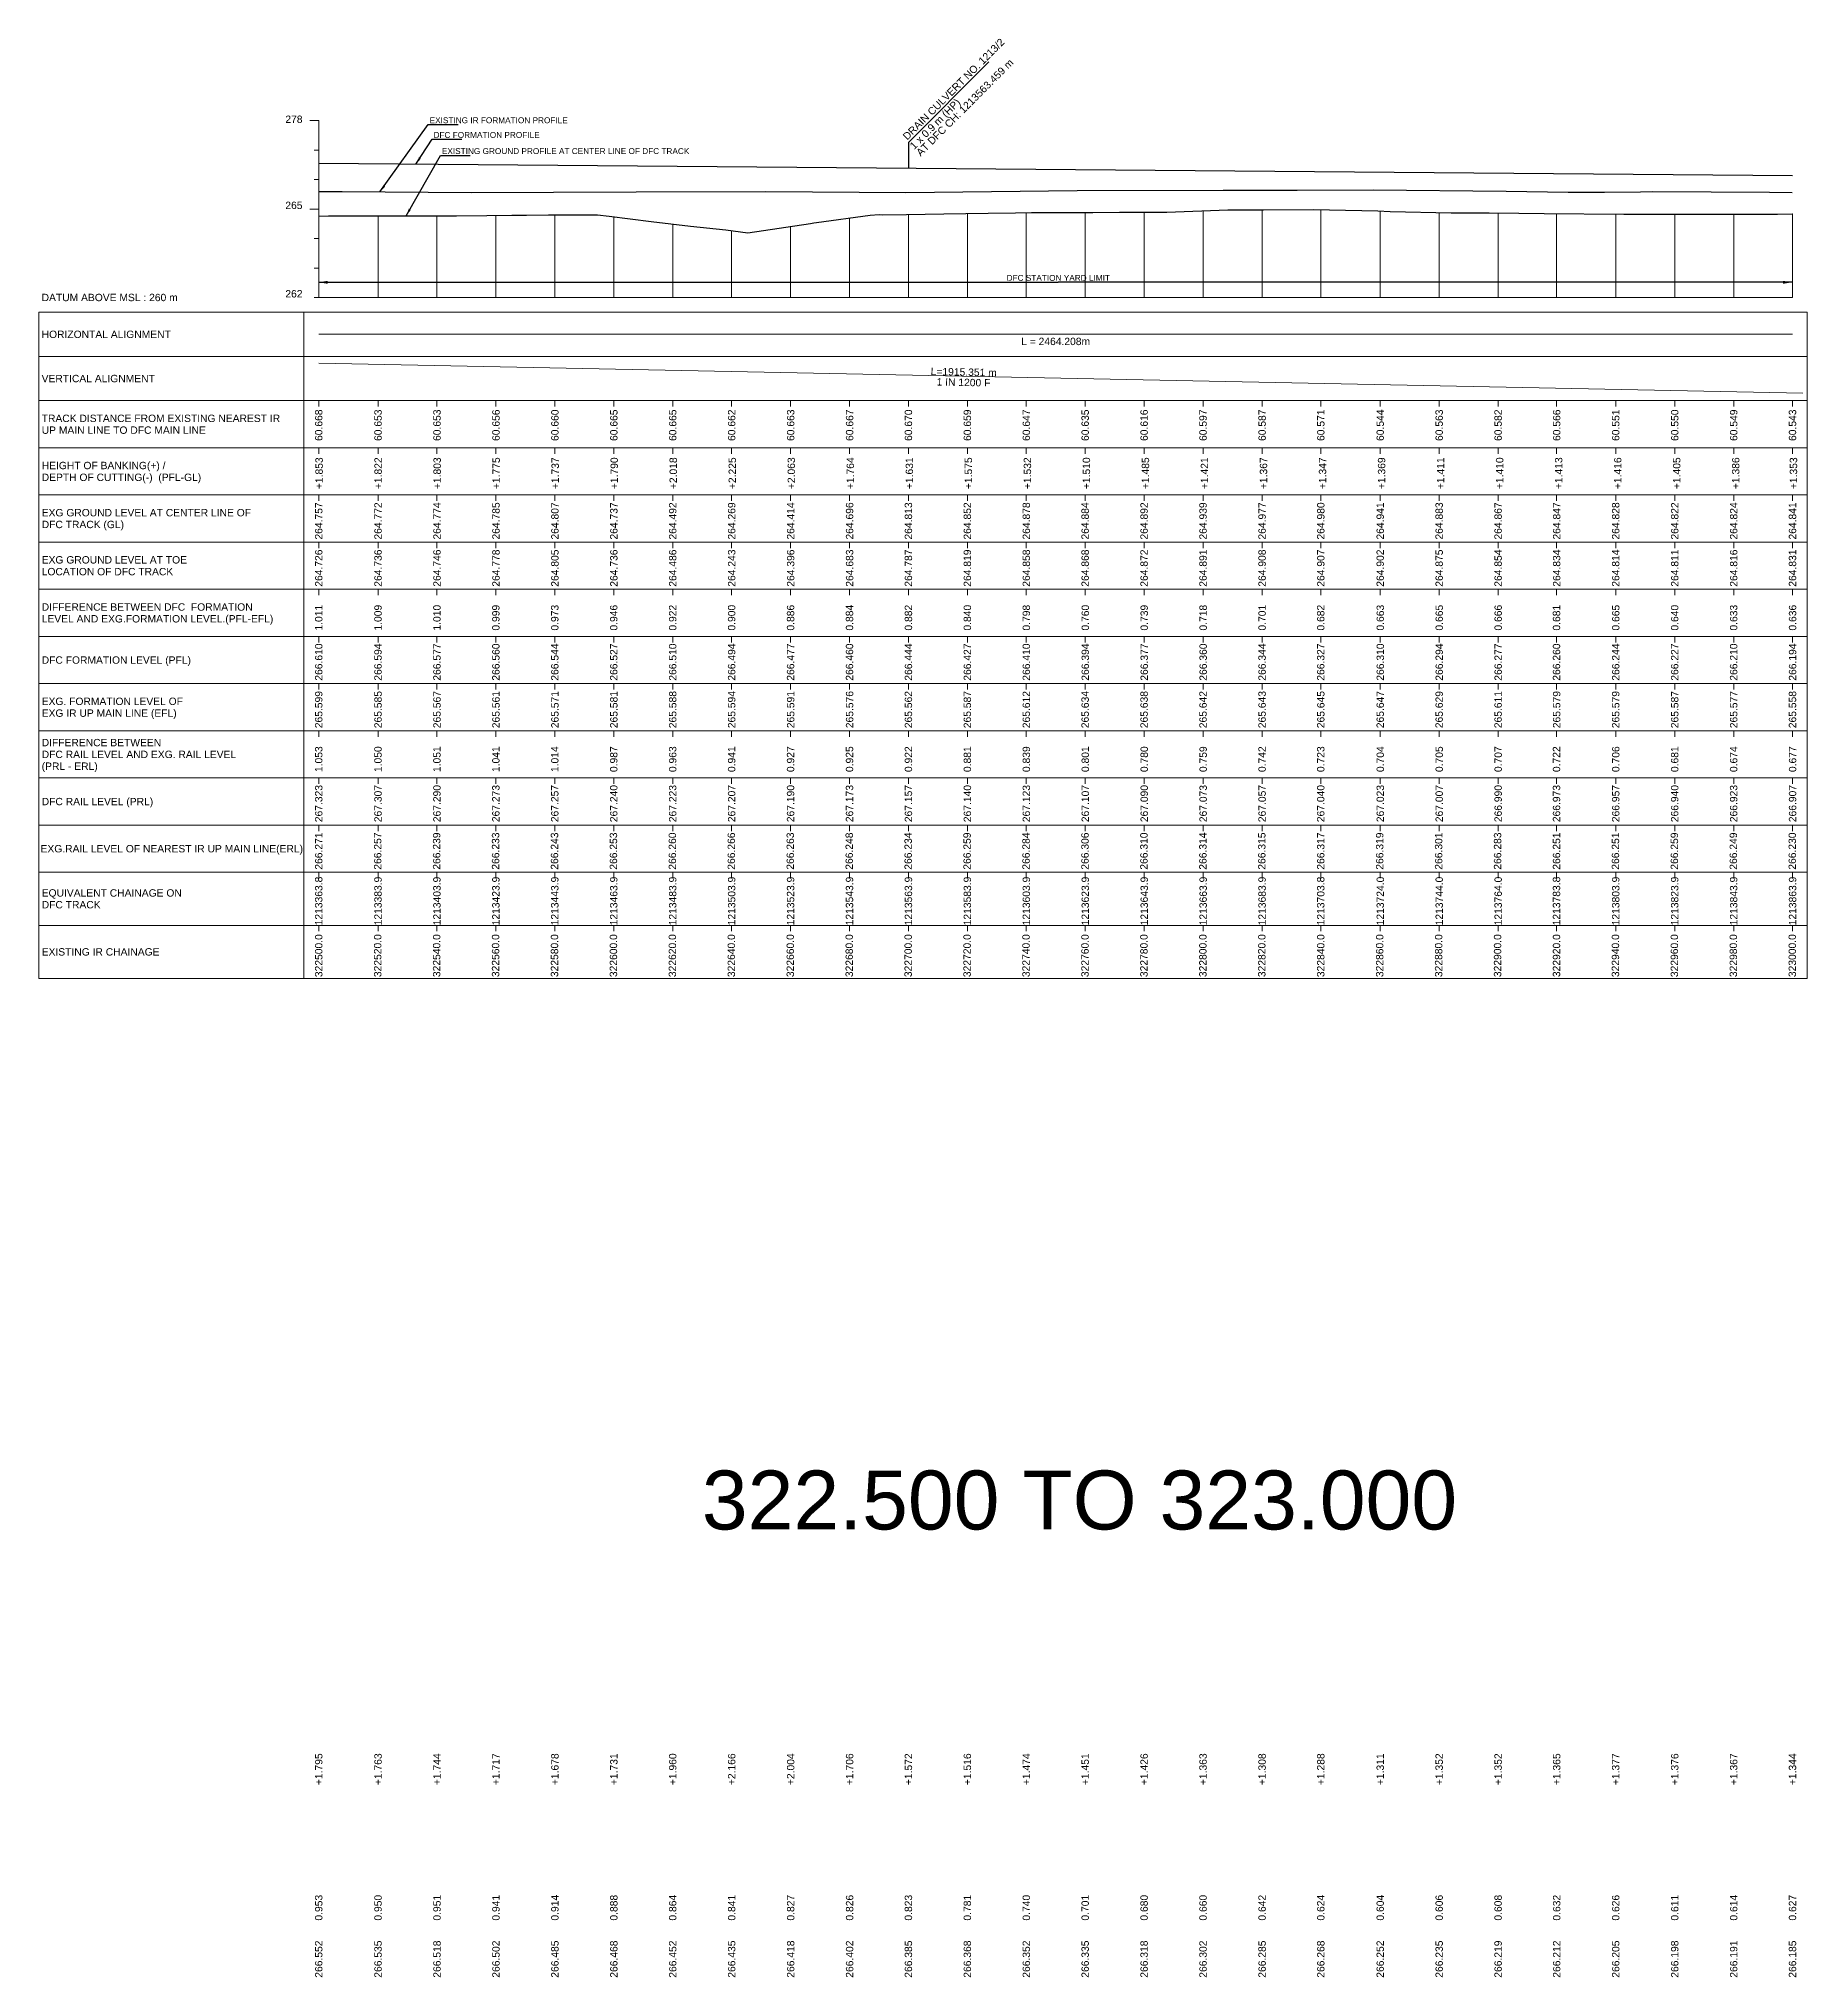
# Model space of a CAD drawing. Header units: metres. Extents: x 2905 to 23505, y -2719 to -1879.
# Drawn here: x 6905 to 7505, y -2570 to -1912 of the extents above; entities that cross this region are included whole.
import ezdxf
from ezdxf.enums import TextEntityAlignment as Align

# ---------------------------------------------------------------- set-up
doc = ezdxf.new("R2010")
doc.units = ezdxf.units.M
doc.header["$MEASUREMENT"] = 0
for name, color, linetype, lineweight in [('LS CUT FILL', 10, 'Continuous', 0), ('LS DATUM', 7, 'Continuous', 0), ('LS DATUM X', 7, 'Continuous', 0), ('LS DATUM Y', 7, 'Continuous', 0), ('LS DIFF. EXG.RL & PRO. RL', 10, 'Continuous', 0), ('LS DIFF. PFL & EFL', 10, 'Continuous', 0), ('LS EXG FL', 7, 'Continuous', 0), ('LS EXG GL', 7, 'Continuous', 0), ('LS EXG GL AT PRO TOE', 7, 'Continuous', 0), ('LS EXG IR CH', 7, 'Continuous', 0), ('LS EXG RL', 7, 'Continuous', 0), ('LS EXG. FL', 7, 'Continuous', 0), ('LS EXG. GL', 7, 'Continuous', 0), ('LS EXG. GL AT PRO. TOE', 7, 'Continuous', 0), ('LS EXG. IR CH', 7, 'Continuous', 0), ('LS EXG. RL', 7, 'Continuous', 0), ('LS FRAME', 7, 'Continuous', 0), ('LS HORIZONTAL ALIGNMENT', 10, 'Continuous', 0), ('LS PFL-EFL', 10, 'Continuous', 0), ('LS PRL-ERL', 10, 'Continuous', 0), ('LS PRO FL', 10, 'Continuous', 0), ('LS PRO. CUT & FILL', 10, 'Continuous', 0), ('LS PRO. DFCC CH', 10, 'Continuous', 0), ('LS PRO. FL', 10, 'Continuous', 0), ('LS PRO. RL', 10, 'Continuous', 0), ('LS PROFILE EXG FL', 7, 'Continuous', 25), ('LS PROFILE EXG GL', 7, 'Continuous', 30), ('LS PROFILE PRO FL', 1, 'Continuous', 30), ('LS TICKS', 7, 'Continuous', 0), ('LS TRACK CENTER', 10, 'Continuous', 0), ("LS TRACK CENTER's", 10, 'Continuous', 0), ('LS VERTICAL ALIGNMENT', 10, 'Continuous', 0), ('Profile Grid', 7, 'Continuous', 0)]:
    doc.layers.add(name, color=color, linetype=linetype, lineweight=lineweight)
for name, color, linetype in [('LS DRAIN CULVERT', 10, 'Continuous'), ('ref text', 3, 'Continuous'), ('STATION YARD LIMIT IN LS', 7, 'Continuous')]:
    doc.layers.add(name, color=color, linetype=linetype)
doc.styles.get("Standard").update_dxf_attribs({"font": 'arial.ttf'})
doc.styles.add('Style-Arial', font='arial.ttf')
doc.styles.add('StyleArial', font='arial.ttf')
doc.dimstyles.get("Standard").update_dxf_attribs({"dimtxt": 5, "dimasz": 0.18, "dimexe": 0.18, "dimexo": 0.0625, "dimgap": 0.09, "dimtad": 0, "dimtih": 1, "dimtoh": 1, "dimdec": 4, "dimzin": 0, "dimdsep": 46, "dimtxsty": 'Standard', "dimcen": 0.09, "dimadec": 0, "dimazin": 0, "dimtfac": 1, "dimtdec": 4, "dimtofl": 0, "dimtmove": 0, "dimatfit": 3, "dimfxl": 1, "dimtolj": 1, "dimtzin": 0, "dimarcsym": 0})

msp = doc.modelspace()

# ---------------------------------------------------------------- texts
at = {"layer": 'LS CUT FILL', "color": 1, "lineweight": 0, "style": 'Style-Arial'}
for s, p in [('+1.853', (7001.37, -2065.01)), ('+1.822', (7021.4, -2065.01)), ('+1.803', (7041.43, -2065.01)), ('+1.775', (7061.45, -2065.01)), ('+1.737', (7081.48, -2065.01)), ('+1.790', (7101.51, -2065.01)), ('+2.018', (7121.54, -2065.01)), ('+2.225', (7141.57, -2065.01)), ('+2.063', (7161.6, -2065.01)), ('+1.764', (7181.63, -2065.01)), ('+1.631', (7201.66, -2065.01)), ('+1.575', (7221.69, -2065.01)), ('+1.532', (7241.72, -2065.01)), ('+1.510', (7261.74, -2065.01)), ('+1.485', (7281.77, -2065.01)), ('+1.421', (7301.8, -2065.01)), ('+1.367', (7321.83, -2065.01)), ('+1.347', (7341.86, -2065.01)), ('+1.369', (7361.89, -2065.01)), ('+1.411', (7381.92, -2065.01)), ('+1.410', (7401.95, -2065.01)), ('+1.413', (7421.98, -2065.01)), ('+1.416', (7442.01, -2065.01)), ('+1.405', (7462.04, -2065.01)), ('+1.386', (7482.06, -2065.01)), ('+1.353', (7501.66, -2065.01))]:
    msp.add_text(s, height=2.5, rotation=90, dxfattribs=at).set_placement(p)
for s, p in [('+1.795', (7000, -2493.89)), ('+1.763', (7020.12, -2493.89)), ('+1.744', (7040.12, -2493.89)), ('+1.717', (7060.13, -2493.89)), ('+1.678', (7080.13, -2493.89)), ('+1.731', (7100.13, -2493.89)), ('+1.960', (7120.11, -2493.89)), ('+2.166', (7140.11, -2493.89)), ('+2.004', (7160.13, -2493.89)), ('+1.706', (7180.13, -2493.89)), ('+1.572', (7200.09, -2493.89)), ('+1.516', (7220.09, -2493.89)), ('+1.474', (7240.09, -2493.89)), ('+1.451', (7260.06, -2493.89)), ('+1.426', (7280.06, -2493.89)), ('+1.363', (7300.06, -2493.89)), ('+1.308', (7320.1, -2493.89)), ('+1.288', (7340.02, -2493.89)), ('+1.311', (7360.18, -2493.89)), ('+1.352', (7380.18, -2493.89)), ('+1.352', (7400.18, -2493.89)), ('+1.365', (7420.05, -2493.89)), ('+1.377', (7440.08, -2493.89)), ('+1.376', (7460.12, -2493.89)), ('+1.367', (7480.12, -2493.89)), ('+1.344', (7500.08, -2493.89))]:
    msp.add_text(s, height=2.5, rotation=90, dxfattribs=at).set_placement(p, align=Align.MIDDLE_RIGHT)
at = {"layer": 'LS DATUM', "color": 7, "style": 'StyleArial'}
msp.add_text('DATUM ABOVE MSL : 260 m', height=2.5, rotation=0.00003, dxfattribs=at).set_placement((6905.97, -2000), align=Align.MIDDLE_LEFT)
at = {"layer": 'LS DATUM Y', "color": 7, "lineweight": 0, "style": 'Style-Arial'}
for s, p in [('278', (6994.5, -1940.79)), ('265', (6994.5, -1970)), ('262', (6994.5, -2000))]:
    msp.add_text(s, height=2.5, dxfattribs=at).set_placement(p, align=Align.RIGHT)
at = {"layer": 'LS DIFF. EXG.RL & PRO. RL', "color": 10, "style": 'StyleArial'}
for s, p in [('DIFFERENCE BETWEEN ', (6906, -2151)), ('DFC RAIL LEVEL AND EXG. RAIL LEVEL ', (6906, -2155)), ('(PRL - ERL)', (6906, -2159))]:
    msp.add_text(s, height=2.5, rotation=0.00003, dxfattribs=at).set_placement(p, align=Align.MIDDLE_LEFT)
at = {"layer": 'LS DIFF. PFL & EFL', "color": 10, "style": 'StyleArial'}
for s, p in [('DIFFERENCE BETWEEN DFC  FORMATION ', (6906, -2105)), ('LEVEL AND EXG.FORMATION LEVEL.(PFL-EFL)', (6906, -2109))]:
    msp.add_text(s, height=2.5, rotation=0.00003, dxfattribs=at).set_placement(p, align=Align.MIDDLE_LEFT)
at = {"layer": 'LS DRAIN CULVERT'}
for s, p in [('DRAIN CULVERT NO. 1213/2', (7199.7, -1946.81)), ('AT DFC CH: 1213563.459 m', (7204.25, -1952.25)), ('1 x 0.9 m (HP)', (7202.05, -1949.96))]:
    msp.add_text(s, height=2.5, rotation=44.95988, dxfattribs=at).set_placement(p)
at = {"layer": 'LS EXG FL', "style": 'StyleArial'}
for s, p in [('EXG. FORMATION LEVEL OF', (6906, -2137)), ('EXG IR UP MAIN LINE (EFL)', (6906, -2141))]:
    msp.add_text(s, height=2.5, rotation=0.00003, dxfattribs=at).set_placement(p, align=Align.MIDDLE_LEFT)
at = {"layer": 'LS EXG GL', "lineweight": 0, "style": 'Style-Arial'}
for s, p in [('264.757', (7000, -2069.5)), ('264.772', (7020.12, -2069.5)), ('264.774', (7040.12, -2069.5)), ('264.785', (7060.13, -2069.5)), ('264.807', (7080.13, -2069.5)), ('264.737', (7100.13, -2069.5)), ('264.492', (7120.11, -2069.5)), ('264.269', (7140.11, -2069.5)), ('264.414', (7160.13, -2069.5)), ('264.696', (7180.13, -2069.5)), ('264.813', (7200.09, -2069.5)), ('264.852', (7220.09, -2069.5)), ('264.878', (7240.09, -2069.5)), ('264.884', (7260.06, -2069.5)), ('264.892', (7280.06, -2069.5)), ('264.939', (7300.06, -2069.5)), ('264.977', (7320.1, -2069.5)), ('264.980', (7340.02, -2069.5)), ('264.941', (7360.18, -2069.5)), ('264.883', (7380.18, -2069.5)), ('264.867', (7400.18, -2069.5)), ('264.847', (7420.05, -2069.5)), ('264.828', (7440.08, -2069.5)), ('264.822', (7460.12, -2069.5)), ('264.824', (7480.12, -2069.5)), ('264.841', (7500.08, -2069.5))]:
    msp.add_text(s, height=2.5, rotation=90, dxfattribs=at).set_placement(p, align=Align.MIDDLE_RIGHT)
at = {"layer": 'LS EXG GL AT PRO TOE', "color": 7, "style": 'StyleArial'}
for s, p in [('EXG GROUND LEVEL AT TOE', (6906, -2089)), ('LOCATION OF DFC TRACK', (6906, -2093))]:
    msp.add_text(s, height=2.5, rotation=0.00003, dxfattribs=at).set_placement(p, align=Align.MIDDLE_LEFT)
at = {"layer": 'LS EXG IR CH', "style": 'Style-Arial'}
for s, p in [('322500.0', (7000, -2216)), ('322520.0', (7020, -2216)), ('322540.0', (7040, -2216)), ('322560.0', (7060, -2216)), ('322580.0', (7080, -2216)), ('322600.0', (7100, -2216)), ('322620.0', (7120, -2216)), ('322640.0', (7140, -2216)), ('322660.0', (7160, -2216)), ('322680.0', (7180, -2216)), ('322700.0', (7200, -2216)), ('322720.0', (7220, -2216)), ('322740.0', (7240, -2216)), ('322760.0', (7260, -2216)), ('322780.0', (7280, -2216)), ('322800.0', (7300, -2216)), ('322820.0', (7320, -2216)), ('322840.0', (7340, -2216)), ('322860.0', (7360, -2216)), ('322880.0', (7380, -2216)), ('322900.0', (7400, -2216)), ('322920.0', (7420, -2216)), ('322940.0', (7440, -2216)), ('322960.0', (7460, -2216)), ('322980.0', (7480, -2216)), ('323000.0', (7500, -2216))]:
    msp.add_text(s, height=2.5, rotation=90, dxfattribs=at).set_placement(p, align=Align.MIDDLE_RIGHT)
at = {"layer": 'LS EXG RL', "style": 'Style-Arial'}
for s, p in [('266.271', (7000, -2181.5)), ('266.257', (7020, -2181.5)), ('266.239', (7040, -2181.5)), ('266.233', (7060, -2181.5)), ('266.243', (7080, -2181.5)), ('266.253', (7100, -2181.5)), ('266.260', (7120, -2181.5)), ('266.266', (7140, -2181.5)), ('266.263', (7160, -2181.5)), ('266.248', (7180, -2181.5)), ('266.234', (7200, -2181.5)), ('266.259', (7220, -2181.5)), ('266.284', (7240, -2181.5)), ('266.306', (7260, -2181.5)), ('266.310', (7280, -2181.5)), ('266.314', (7300, -2181.5)), ('266.315', (7320, -2181.5)), ('266.317', (7340, -2181.5)), ('266.319', (7360, -2181.5)), ('266.301', (7380, -2181.5)), ('266.283', (7400, -2181.5)), ('266.251', (7420, -2181.5)), ('266.251', (7440, -2181.5)), ('266.259', (7460, -2181.5)), ('266.249', (7480, -2181.5)), ('266.230', (7500, -2181.5))]:
    msp.add_text(s, height=2.5, rotation=90, dxfattribs=at).set_placement(p, align=Align.MIDDLE_RIGHT)
at = {"layer": 'LS EXG. FL'}
for s, p in [('265.599', (7000, -2133.5)), ('265.585', (7020.12, -2133.5)), ('265.567', (7040.12, -2133.5)), ('265.561', (7060.13, -2133.5)), ('265.571', (7080.13, -2133.5)), ('265.581', (7100.13, -2133.5)), ('265.588', (7120.11, -2133.5)), ('265.594', (7140.11, -2133.5)), ('265.591', (7160.13, -2133.5)), ('265.576', (7180.13, -2133.5)), ('265.562', (7200.09, -2133.5)), ('265.587', (7220.09, -2133.5)), ('265.612', (7240.09, -2133.5)), ('265.634', (7260.06, -2133.5)), ('265.638', (7280.06, -2133.5)), ('265.642', (7300.06, -2133.5)), ('265.643', (7320.1, -2133.5)), ('265.645', (7340.02, -2133.5)), ('265.647', (7360.18, -2133.5)), ('265.629', (7380.18, -2133.5)), ('265.611', (7400.18, -2133.5)), ('265.579', (7420.05, -2133.5)), ('265.579', (7440.08, -2133.5)), ('265.587', (7460.12, -2133.5)), ('265.577', (7480.12, -2133.5)), ('265.558', (7500.08, -2133.5))]:
    msp.add_text(s, height=2.5, rotation=90, dxfattribs=at).set_placement(p, align=Align.MIDDLE_RIGHT)
at = {"layer": 'LS EXG. GL', "color": 7, "style": 'StyleArial'}
for s, p in [('EXG GROUND LEVEL AT CENTER LINE OF ', (6906, -2073)), ('DFC TRACK (GL)', (6906, -2077))]:
    msp.add_text(s, height=2.5, rotation=0.00003, dxfattribs=at).set_placement(p, align=Align.MIDDLE_LEFT)
at = {"layer": 'LS EXG. GL AT PRO. TOE'}
for s, p in [('264.726', (7000, -2085.5)), ('264.736', (7020.12, -2085.5)), ('264.746', (7040.12, -2085.5)), ('264.778', (7060.13, -2085.5)), ('264.805', (7080.13, -2085.5)), ('264.736', (7100.13, -2085.5)), ('264.486', (7120.11, -2085.5)), ('264.243', (7140.11, -2085.5)), ('264.396', (7160.13, -2085.5)), ('264.683', (7180.13, -2085.5)), ('264.787', (7200.09, -2085.5)), ('264.819', (7220.09, -2085.5)), ('264.858', (7240.09, -2085.5)), ('264.868', (7260.06, -2085.5)), ('264.872', (7280.06, -2085.5)), ('264.891', (7300.06, -2085.5)), ('264.908', (7320.1, -2085.5)), ('264.907', (7340.02, -2085.5)), ('264.902', (7360.18, -2085.5)), ('264.875', (7380.18, -2085.5)), ('264.854', (7400.18, -2085.5)), ('264.834', (7420.05, -2085.5)), ('264.814', (7440.08, -2085.5)), ('264.811', (7460.12, -2085.5)), ('264.816', (7480.12, -2085.5)), ('264.831', (7500.08, -2085.5))]:
    msp.add_text(s, height=2.5, rotation=90, dxfattribs=at).set_placement(p, align=Align.MIDDLE_RIGHT)
at = {"layer": 'LS EXG. IR CH', "style": 'StyleArial'}
msp.add_text('EXISTING IR CHAINAGE', height=2.5, rotation=0.00003, dxfattribs=at).set_placement((6906, -2222), align=Align.MIDDLE_LEFT)
at = {"layer": 'LS EXG. RL', "style": 'StyleArial'}
msp.add_text('EXG.RAIL LEVEL OF NEAREST IR UP MAIN LINE(ERL)', height=2.5, rotation=0.00003, dxfattribs=at).set_placement((6905.61, -2187), align=Align.MIDDLE_LEFT)
at = {"layer": 'LS HORIZONTAL ALIGNMENT', "style": 'StyleArial'}
msp.add_text('HORIZONTAL ALIGNMENT', height=2.5, rotation=0.00003, dxfattribs=at).set_placement((6905.97, -2012.5), align=Align.MIDDLE_LEFT)
at = {"layer": 'LS HORIZONTAL ALIGNMENT', "lineweight": 0, "insert": (7250.04, -2014.92), "char_height": 2.5, "attachment_point": 5, "line_spacing_factor": 0.6, "style": 'Style-Arial'}
msp.add_mtext('L = 2464.208m', dxfattribs=at)
at = {"layer": 'LS PFL-EFL'}
for s, p in [('1.011', (7001.25, -2113)), ('1.009', (7021.35, -2113)), ('1.010', (7041.35, -2113)), ('0.999', (7061.35, -2113)), ('0.973', (7081.35, -2113)), ('0.946', (7101.35, -2113)), ('0.922', (7121.35, -2113)), ('0.900', (7141.35, -2113)), ('0.886', (7161.35, -2113)), ('0.884', (7181.35, -2113)), ('0.882', (7201.35, -2113)), ('0.840', (7221.35, -2113)), ('0.798', (7241.35, -2113)), ('0.760', (7261.35, -2113)), ('0.739', (7281.35, -2113)), ('0.718', (7301.35, -2113)), ('0.701', (7321.35, -2113)), ('0.682', (7341.25, -2113)), ('0.663', (7361.45, -2113)), ('0.665', (7381.45, -2113)), ('0.666', (7401.45, -2113)), ('0.681', (7421.25, -2113)), ('0.665', (7441.35, -2113)), ('0.640', (7461.35, -2113)), ('0.633', (7481.35, -2113)), ('0.636', (7501.35, -2113))]:
    msp.add_text(s, height=2.5, rotation=90, dxfattribs=at).set_placement(p)
for s, p in [('0.953', (7000, -2541.89)), ('0.950', (7020.12, -2541.89)), ('0.951', (7040.12, -2541.89)), ('0.941', (7060.13, -2541.89)), ('0.914', (7080.13, -2541.89)), ('0.888', (7100.13, -2541.89)), ('0.864', (7120.11, -2541.89)), ('0.841', (7140.11, -2541.89)), ('0.827', (7160.13, -2541.89)), ('0.826', (7180.13, -2541.89)), ('0.823', (7200.09, -2541.89)), ('0.781', (7220.09, -2541.89)), ('0.740', (7240.09, -2541.89)), ('0.701', (7260.06, -2541.89)), ('0.680', (7280.06, -2541.89)), ('0.660', (7300.06, -2541.89)), ('0.642', (7320.1, -2541.89)), ('0.624', (7340.02, -2541.89)), ('0.604', (7360.18, -2541.89)), ('0.606', (7380.18, -2541.89)), ('0.608', (7400.18, -2541.89)), ('0.632', (7420.05, -2541.89)), ('0.626', (7440.08, -2541.89)), ('0.611', (7460.12, -2541.89)), ('0.614', (7480.12, -2541.89)), ('0.627', (7500.08, -2541.89))]:
    msp.add_text(s, height=2.5, rotation=90, dxfattribs=at).set_placement(p, align=Align.MIDDLE_RIGHT)
at = {"layer": 'LS PRL-ERL'}
for s, p in [('1.053', (7001.25, -2161)), ('1.050', (7021.35, -2161)), ('1.051', (7041.35, -2161)), ('1.041', (7061.35, -2161)), ('1.014', (7081.35, -2161)), ('0.987', (7101.35, -2161)), ('0.963', (7121.35, -2161)), ('0.941', (7141.35, -2161)), ('0.927', (7161.35, -2161)), ('0.925', (7181.35, -2161)), ('0.922', (7201.35, -2161)), ('0.881', (7221.35, -2161)), ('0.839', (7241.35, -2161)), ('0.801', (7261.35, -2161)), ('0.780', (7281.35, -2161)), ('0.759', (7301.35, -2161)), ('0.742', (7321.35, -2161)), ('0.723', (7341.25, -2161)), ('0.704', (7361.45, -2161)), ('0.705', (7381.45, -2161)), ('0.707', (7401.45, -2161)), ('0.722', (7421.25, -2161)), ('0.706', (7441.35, -2161)), ('0.681', (7461.35, -2161)), ('0.674', (7481.35, -2161)), ('0.677', (7501.35, -2161))]:
    msp.add_text(s, height=2.5, rotation=90, dxfattribs=at).set_placement(p)
at = {"layer": 'LS PRO FL'}
for s, p in [('266.594', (7021.35, -2130)), ('266.544', (7081.35, -2130)), ('266.494', (7141.35, -2130)), ('266.444', (7201.35, -2130)), ('266.394', (7261.35, -2130)), ('266.344', (7321.35, -2130)), ('266.294', (7381.45, -2130)), ('266.244', (7441.35, -2130)), ('266.194', (7501.35, -2130)), ('266.610', (7001.25, -2130)), ('266.577', (7041.35, -2130)), ('266.560', (7061.35, -2130)), ('266.527', (7101.35, -2130)), ('266.510', (7121.35, -2130)), ('266.477', (7161.35, -2130)), ('266.460', (7181.35, -2130)), ('266.427', (7221.35, -2130)), ('266.410', (7241.35, -2130)), ('266.377', (7281.35, -2130)), ('266.360', (7301.35, -2130)), ('266.327', (7341.25, -2130)), ('266.310', (7361.45, -2130)), ('266.277', (7401.45, -2130)), ('266.260', (7421.25, -2130)), ('266.227', (7461.35, -2130)), ('266.210', (7481.35, -2130))]:
    msp.add_text(s, height=2.5, rotation=90, dxfattribs=at).set_placement(p)
at = {"layer": 'LS PRO FL', "color": 1, "lineweight": 0, "style": 'Style-Arial'}
for s, p in [('266.552', (7000, -2557.39)), ('266.535', (7020.12, -2557.39)), ('266.518', (7040.12, -2557.39)), ('266.502', (7060.13, -2557.39)), ('266.485', (7080.13, -2557.39)), ('266.468', (7100.13, -2557.39)), ('266.452', (7120.11, -2557.39)), ('266.435', (7140.11, -2557.39)), ('266.418', (7160.13, -2557.39)), ('266.402', (7180.13, -2557.39)), ('266.385', (7200.09, -2557.39)), ('266.368', (7220.09, -2557.39)), ('266.352', (7240.09, -2557.39)), ('266.335', (7260.06, -2557.39)), ('266.318', (7280.06, -2557.39)), ('266.302', (7300.06, -2557.39)), ('266.285', (7320.1, -2557.39)), ('266.268', (7340.02, -2557.39)), ('266.252', (7360.18, -2557.39)), ('266.235', (7380.18, -2557.39)), ('266.219', (7400.18, -2557.39)), ('266.212', (7420.05, -2557.39)), ('266.205', (7440.08, -2557.39)), ('266.198', (7460.12, -2557.39)), ('266.191', (7480.12, -2557.39)), ('266.185', (7500.08, -2557.39))]:
    msp.add_text(s, height=2.5, rotation=90, dxfattribs=at).set_placement(p, align=Align.MIDDLE_RIGHT)
at = {"layer": 'LS PRO. CUT & FILL', "color": 10, "style": 'StyleArial'}
for s, p in [('HEIGHT OF BANKING(+) /', (6906, -2057)), ('DEPTH OF CUTTING(-)  (PFL-GL)', (6906, -2061))]:
    msp.add_text(s, height=2.5, rotation=0.00003, dxfattribs=at).set_placement(p, align=Align.MIDDLE_LEFT)
at = {"layer": 'LS PRO. DFCC CH', "color": 10, "style": 'Style-Arial'}
for s, p in [('EQUIVALENT CHAINAGE ON ', (6906, -2202)), ('DFC TRACK', (6906, -2206))]:
    msp.add_text(s, height=2.5, rotation=0.00003, dxfattribs=at).set_placement(p, align=Align.MIDDLE_LEFT)
at = {"layer": 'LS PRO. DFCC CH'}
for s, p in [('1213363.8', (7001.25, -2213)), ('1213383.9', (7021.35, -2213)), ('1213403.9', (7041.35, -2213)), ('1213423.9', (7061.35, -2213)), ('1213443.9', (7081.35, -2213)), ('1213463.9', (7101.35, -2213)), ('1213483.9', (7121.35, -2213)), ('1213503.9', (7141.35, -2213)), ('1213523.9', (7161.35, -2213)), ('1213543.9', (7181.35, -2213)), ('1213563.9', (7201.35, -2213)), ('1213583.9', (7221.35, -2213)), ('1213603.9', (7241.35, -2213)), ('1213623.9', (7261.35, -2213)), ('1213643.9', (7281.35, -2213)), ('1213663.9', (7301.35, -2213)), ('1213683.9', (7321.35, -2213)), ('1213703.8', (7341.25, -2213)), ('1213724.0', (7361.45, -2213)), ('1213744.0', (7381.45, -2213)), ('1213764.0', (7401.45, -2213)), ('1213783.8', (7421.25, -2213)), ('1213803.9', (7441.35, -2213)), ('1213823.9', (7461.35, -2213)), ('1213843.9', (7481.35, -2213)), ('1213863.9', (7501.35, -2213))]:
    msp.add_text(s, height=2.5, rotation=90, dxfattribs=at).set_placement(p)
at = {"layer": 'LS PRO. FL', "color": 10, "style": 'StyleArial'}
msp.add_text('DFC FORMATION LEVEL (PFL) ', height=2.5, rotation=0.00003, dxfattribs=at).set_placement((6906, -2123), align=Align.MIDDLE_LEFT)
at = {"layer": 'LS PRO. RL', "color": 10, "style": 'StyleArial'}
msp.add_text('DFC RAIL LEVEL (PRL)', height=2.5, rotation=0.00003, dxfattribs=at).set_placement((6906, -2171), align=Align.MIDDLE_LEFT)
at = {"layer": 'LS PRO. RL'}
for s, p in [('267.323', (7001.25, -2178)), ('267.307', (7021.35, -2178)), ('267.290', (7041.35, -2178)), ('267.273', (7061.35, -2178)), ('267.257', (7081.35, -2178)), ('267.240', (7101.35, -2178)), ('267.223', (7121.35, -2178)), ('267.207', (7141.35, -2178)), ('267.190', (7161.35, -2178)), ('267.173', (7181.35, -2178)), ('267.157', (7201.35, -2178)), ('267.140', (7221.35, -2178)), ('267.123', (7241.35, -2178)), ('267.107', (7261.35, -2178)), ('267.090', (7281.35, -2178)), ('267.073', (7301.35, -2178)), ('267.057', (7321.35, -2178)), ('267.040', (7341.25, -2178)), ('267.023', (7361.45, -2178)), ('267.007', (7381.45, -2178)), ('266.990', (7401.45, -2178)), ('266.973', (7421.25, -2178)), ('266.957', (7441.35, -2178)), ('266.940', (7461.35, -2178)), ('266.923', (7481.35, -2178)), ('266.907', (7501.35, -2178))]:
    msp.add_text(s, height=2.5, rotation=90, dxfattribs=at).set_placement(p)
at = {"layer": 'LS PROFILE EXG FL', "color": 7, "linetype": 'Continuous', "lineweight": 0, "style": 'Style-Arial'}
msp.add_text('EXISTING IR FORMATION PROFILE', height=2, dxfattribs=at).set_placement((7037.63, -1940.88))
at = {"layer": 'LS PROFILE EXG GL', "color": 7, "lineweight": 0, "style": 'Style-Arial'}
msp.add_text('EXISTING GROUND PROFILE AT CENTER LINE OF DFC TRACK', height=2, dxfattribs=at).set_placement((7041.78, -1951.34, 0))
at = {"layer": 'LS PROFILE PRO FL', "style": 'Style-Arial'}
msp.add_text(' DFC FORMATION PROFILE', height=2, dxfattribs=at).set_placement((7038.18, -1945.86, 0))
at = {"layer": 'LS TRACK CENTER'}
for s, p in [('60.668', (7000, -2038)), ('60.653', (7020.12, -2038)), ('60.653', (7040.12, -2038)), ('60.656', (7060.13, -2038)), ('60.660', (7080.13, -2038)), ('60.665', (7100.13, -2038)), ('60.665', (7120.11, -2038)), ('60.662', (7140.11, -2038)), ('60.663', (7160.13, -2038)), ('60.667', (7180.13, -2038)), ('60.670', (7200.09, -2038)), ('60.659', (7220.09, -2038)), ('60.647', (7240.09, -2038)), ('60.635', (7260.06, -2038)), ('60.616', (7280.06, -2038)), ('60.597', (7300.06, -2038)), ('60.587', (7320.1, -2038)), ('60.571', (7340.02, -2038)), ('60.544', (7360.18, -2038)), ('60.563', (7380.18, -2038)), ('60.582', (7400.18, -2038)), ('60.566', (7420.05, -2038)), ('60.551', (7440.08, -2038)), ('60.550', (7460.12, -2038)), ('60.549', (7480.12, -2038)), ('60.543', (7500.08, -2038))]:
    msp.add_text(s, height=2.5, rotation=90, dxfattribs=at).set_placement(p, align=Align.MIDDLE_RIGHT)
at = {"layer": "LS TRACK CENTER's", "color": 10, "style": 'StyleArial'}
for s, p in [('TRACK DISTANCE FROM EXISTING NEAREST IR ', (6906, -2041)), ('UP MAIN LINE TO DFC MAIN LINE', (6906, -2045))]:
    msp.add_text(s, height=2.5, rotation=0.00003, dxfattribs=at).set_placement(p, align=Align.MIDDLE_LEFT)
at = {"layer": 'LS VERTICAL ALIGNMENT', "style": 'StyleArial'}
msp.add_text('VERTICAL ALIGNMENT', height=2.5, rotation=0.00003, dxfattribs=at).set_placement((6905.97, -2027.5), align=Align.MIDDLE_LEFT)
at = {"layer": 'LS VERTICAL ALIGNMENT', "lineweight": 0, "insert": (7218.82, -2027.06), "char_height": 2.5, "attachment_point": 5, "rotation": 358.79966, "line_spacing_factor": 0.84, "style": 'Style-Arial'}
msp.add_mtext('L=1915.351 m\\P1 IN 1200 F', dxfattribs=at)
at = {"layer": 'ref text', "color": 3, "insert": (7130, -2418.23), "char_height": 20, "width": 256.3165, "attachment_point": 7, "bg_fill": 3, "box_fill_scale": 1.5, "bg_fill_color": 256, "bg_fill_transparency": 0}
msp.add_mtext('322.500 TO 323.000', dxfattribs=at)
at = {"layer": 'STATION YARD LIMIT IN LS', "color": 10, "lineweight": 15, "insert": (7250.95, -1993.36), "char_height": 2, "attachment_point": 5, "rotation": 0.00003, "line_spacing_factor": 0.84, "style": 'Style-Arial'}
msp.add_mtext('DFC STATION YARD LIMIT', dxfattribs=at)

# ---------------------------------------------------------------- linework, layer by layer
at = {"layer": 'LS DATUM X', "color": 7, "linetype": 'Continuous', "lineweight": 0}
msp.add_line((7000, -2000), (7500.08, -2000), dxfattribs=at)
at = {"layer": 'LS DATUM Y', "color": 7, "linetype": 'Continuous', "lineweight": 0}
for p, q in [((6997, -1940), (7000, -1940)), ((7000, -2000), (7000, -1940)), ((6998.5, -1950), (7000, -1950)), ((6998.5, -1960), (7000, -1960)), ((6997, -1970), (7000, -1970)), ((6998.5, -1980), (7000, -1980)), ((6998.5, -1990), (7000, -1990)), ((6998.5, -2000), (7000, -2000))]:
    msp.add_line(p, q, dxfattribs=at)
at = {"layer": 'LS DRAIN CULVERT'}
msp.add_lwpolyline([(7227.41, -1920.09), (7200.09, -1947.42), (7200.09, -1956.15)], dxfattribs=at)
at = {"layer": 'LS FRAME'}
for points in [[(6995, -2231), (6905, -2231), (6905, -2005)], [(6905, -2005), (6995, -2005)], [(6995, -2020), (6905, -2020)], [(6995, -2035), (6905, -2035)], [(6995, -2051), (6905, -2051)], [(6905, -2051), (6995, -2051)], [(6995, -2067), (6905, -2067)], [(6905, -2067), (6995, -2067)], [(6995, -2083), (6905, -2083)], [(6905, -2083), (6995, -2083)], [(6995, -2099), (6905, -2099)], [(6995, -2115), (6905, -2115)], [(6905, -2115), (6995, -2115)], [(6995, -2131), (6905, -2131)], [(6905, -2131), (6995, -2131)], [(6995, -2147), (6905, -2147)], [(6905, -2147), (6995, -2147)], [(6995, -2163), (6905, -2163)], [(6905, -2163), (6995, -2163)], [(6995, -2179), (6905, -2179)], [(6995, -2195), (6905, -2195)], [(6995, -2213), (6905, -2213)]]:
    msp.add_lwpolyline(points, dxfattribs=at)
at = {"layer": 'LS FRAME', "color": 7, "linetype": 'Continuous', "lineweight": 0, "flags": 128}
for points in [[(6995, -2020), (7505.08, -2020), (7505.08, -2005), (6995, -2005), (6995, -2020)], [(6995, -2035), (7505.08, -2035), (7505.08, -2020), (6995, -2020), (6995, -2035)], [(6995, -2051), (7505.08, -2051), (7505.08, -2035), (6995, -2035), (6995, -2051)], [(6995, -2067), (7505.08, -2067), (7505.08, -2051), (6995, -2051), (6995, -2067)], [(6995, -2083), (7505.08, -2083), (7505.08, -2067), (6995, -2067), (6995, -2083)], [(6995, -2099), (7505.08, -2099), (7505.08, -2083), (6995, -2083), (6995, -2099)], [(6995, -2115), (7505.08, -2115), (7505.08, -2099), (6995, -2099), (6995, -2115)], [(6995, -2131), (7505.08, -2131), (7505.08, -2115), (6995, -2115), (6995, -2131)], [(6995, -2147), (7505.08, -2147), (7505.08, -2131), (6995, -2131), (6995, -2147)], [(6995, -2163), (7505.08, -2163), (7505.08, -2147), (6995, -2147), (6995, -2163)], [(6995, -2179), (7505.08, -2179), (7505.08, -2163), (6995, -2163), (6995, -2179)], [(6995, -2195), (7505.08, -2195), (7505.08, -2179), (6995, -2179), (6995, -2195)], [(6995, -2213), (7505.08, -2213), (7505.08, -2195), (6995, -2195), (6995, -2213)], [(6995, -2231), (7505.08, -2231), (7505.08, -2213), (6995, -2213), (6995, -2231)]]:
    msp.add_lwpolyline(points, close=True, dxfattribs=at)
at = {"layer": 'LS FRAME', "color": 7, "linetype": 'Continuous', "lineweight": 0}
msp.add_3dface([(6995, -2099), (6915, -2099), (6915, -2099)], dxfattribs=at)
at = {"layer": 'LS HORIZONTAL ALIGNMENT', "lineweight": 0, "flags": 128}
msp.add_lwpolyline([(7000, -2012.5), (7500.08, -2012.5)], dxfattribs=at)
at = {"layer": 'LS PROFILE EXG FL'}
msp.add_lwpolyline([(7000, -1964.01), (7007.94, -1964.05), (7051.73, -1964.44), (7079.7, -1964.3), (7107.68, -1964.16), (7151.71, -1964.03), (7199.16, -1964.39), (7257.4, -1963.67), (7306.9, -1963.57), (7332.02, -1963.58), (7357.81, -1963.51), (7402.97, -1963.91), (7423.99, -1964.28), (7436.24, -1964.23), (7448.49, -1964.18), (7452.67, -1964.1), (7472.48, -1964.19), (7492.28, -1964.3), (7500, -1964.42)], dxfattribs=at)
at = {"layer": 'LS PROFILE EXG GL', "flags": 128}
msp.add_lwpolyline([(7000, -1972.43), (7003.32, -1972.31), (7014.07, -1972.29), (7023.64, -1972.27), (7042.89, -1972.25), (7046.79, -1972.27), (7057.06, -1972.17), (7065.54, -1972.11), (7070.52, -1972.05), (7077.97, -1971.93), (7094.61, -1971.92), (7098.5, -1972.43), (7112.83, -1974.17), (7126.14, -1975.84), (7138.15, -1977.05), (7145.57, -1978.02), (7166.86, -1974.86), (7168.02, -1974.69), (7168.94, -1974.56), (7187.12, -1972.09), (7190.21, -1971.9), (7191.24, -1971.98), (7199.42, -1971.88), (7212.15, -1971.6), (7219.58, -1971.49), (7227.16, -1971.38), (7236.4, -1971.32), (7241.83, -1971.17), (7248.18, -1971.15), (7262.62, -1971.16), (7271.75, -1971.11), (7287.83, -1971.06), (7308.42, -1970.3), (7312.42, -1970.25), (7320.63, -1970.23), (7337.46, -1970.15), (7342.95, -1970.26), (7359.4, -1970.55), (7363.57, -1970.78), (7384.21, -1971.26), (7385.47, -1971.23), (7397.15, -1971.3), (7407.17, -1971.4), (7415.78, -1971.48), (7442.89, -1971.75), (7468.12, -1971.79), (7468.59, -1971.79), (7469.06, -1971.79), (7469.8, -1971.79), (7495.03, -1971.71), (7499.95, -1971.59), (7500.08, -1971.59)], dxfattribs=at)
at = {"layer": 'LS PROFILE PRO FL', "flags": 128}
msp.add_lwpolyline([(7000, -1954.48), (7500.07, -1958.65)], dxfattribs=at)
at = {"layer": 'LS TICKS', "color": 7, "linetype": 'Continuous', "lineweight": 0, "flags": 128}
for points in [[(7000, -2037), (7000, -2035)], [(7020.12, -2037), (7020.12, -2035)], [(7040.12, -2037), (7040.12, -2035)], [(7060.13, -2037), (7060.13, -2035)], [(7080.13, -2037), (7080.13, -2035)], [(7100.13, -2037), (7100.13, -2035)], [(7120.11, -2037), (7120.11, -2035)], [(7140.11, -2037), (7140.11, -2035)], [(7160.13, -2037), (7160.13, -2035)], [(7180.13, -2037), (7180.13, -2035)], [(7200.09, -2037), (7200.09, -2035)], [(7220.09, -2037), (7220.09, -2035)], [(7240.09, -2037), (7240.09, -2035)], [(7260.06, -2037), (7260.06, -2035)], [(7280.06, -2037), (7280.06, -2035)], [(7300.06, -2037), (7300.06, -2035)], [(7320.1, -2037), (7320.1, -2035)], [(7340.02, -2037), (7340.02, -2035)], [(7360.18, -2037), (7360.18, -2035)], [(7380.18, -2037), (7380.18, -2035)], [(7400.18, -2037), (7400.18, -2035)], [(7420.05, -2037), (7420.05, -2035)], [(7440.08, -2037), (7440.08, -2035)], [(7460.12, -2037), (7460.12, -2035)], [(7480.12, -2037), (7480.12, -2035)], [(7500.08, -2037), (7500.08, -2035)], [(7000, -2053), (7000, -2051)], [(7020.12, -2053), (7020.12, -2051)], [(7040.12, -2053), (7040.12, -2051)], [(7060.13, -2053), (7060.13, -2051)], [(7080.13, -2053), (7080.13, -2051)], [(7100.13, -2053), (7100.13, -2051)], [(7120.11, -2053), (7120.11, -2051)], [(7140.11, -2053), (7140.11, -2051)], [(7160.13, -2053), (7160.13, -2051)], [(7180.13, -2053), (7180.13, -2051)], [(7200.09, -2053), (7200.09, -2051)], [(7220.09, -2053), (7220.09, -2051)], [(7240.09, -2053), (7240.09, -2051)], [(7260.06, -2053), (7260.06, -2051)], [(7280.06, -2053), (7280.06, -2051)], [(7300.06, -2053), (7300.06, -2051)], [(7320.1, -2053), (7320.1, -2051)], [(7340.02, -2053), (7340.02, -2051)], [(7360.18, -2053), (7360.18, -2051)], [(7380.18, -2053), (7380.18, -2051)], [(7400.18, -2053), (7400.18, -2051)], [(7420.05, -2053), (7420.05, -2051)], [(7440.08, -2053), (7440.08, -2051)], [(7460.12, -2053), (7460.12, -2051)], [(7480.12, -2053), (7480.12, -2051)], [(7500.08, -2053), (7500.08, -2051)], [(7000, -2069), (7000, -2067)], [(7020.12, -2069), (7020.12, -2067)], [(7040.12, -2069), (7040.12, -2067)], [(7060.13, -2069), (7060.13, -2067)], [(7080.13, -2069), (7080.13, -2067)], [(7100.13, -2069), (7100.13, -2067)], [(7120.11, -2069), (7120.11, -2067)], [(7140.11, -2069), (7140.11, -2067)], [(7160.13, -2069), (7160.13, -2067)], [(7180.13, -2069), (7180.13, -2067)], [(7200.09, -2069), (7200.09, -2067)], [(7220.09, -2069), (7220.09, -2067)], [(7240.09, -2069), (7240.09, -2067)], [(7260.06, -2069), (7260.06, -2067)], [(7280.06, -2069), (7280.06, -2067)], [(7300.06, -2069), (7300.06, -2067)], [(7320.1, -2069), (7320.1, -2067)], [(7340.02, -2069), (7340.02, -2067)], [(7360.18, -2069), (7360.18, -2067)], [(7380.18, -2069), (7380.18, -2067)], [(7400.18, -2069), (7400.18, -2067)], [(7420.05, -2069), (7420.05, -2067)], [(7440.08, -2069), (7440.08, -2067)], [(7460.12, -2069), (7460.12, -2067)], [(7480.12, -2069), (7480.12, -2067)], [(7500.08, -2069), (7500.08, -2067)], [(7000, -2085), (7000, -2083)], [(7020.12, -2085), (7020.12, -2083)], [(7040.12, -2085), (7040.12, -2083)], [(7060.13, -2085), (7060.13, -2083)], [(7080.13, -2085), (7080.13, -2083)], [(7100.13, -2085), (7100.13, -2083)], [(7120.11, -2085), (7120.11, -2083)], [(7140.11, -2085), (7140.11, -2083)], [(7160.13, -2085), (7160.13, -2083)], [(7180.13, -2085), (7180.13, -2083)], [(7200.09, -2085), (7200.09, -2083)], [(7220.09, -2085), (7220.09, -2083)], [(7240.09, -2085), (7240.09, -2083)], [(7260.06, -2085), (7260.06, -2083)], [(7280.06, -2085), (7280.06, -2083)], [(7300.06, -2085), (7300.06, -2083)], [(7320.1, -2085), (7320.1, -2083)], [(7340.02, -2085), (7340.02, -2083)], [(7360.18, -2085), (7360.18, -2083)], [(7380.18, -2085), (7380.18, -2083)], [(7400.18, -2085), (7400.18, -2083)], [(7420.05, -2085), (7420.05, -2083)], [(7440.08, -2085), (7440.08, -2083)], [(7460.12, -2085), (7460.12, -2083)], [(7480.12, -2085), (7480.12, -2083)], [(7500.08, -2085), (7500.08, -2083)], [(7000, -2101), (7000, -2099)], [(7020.12, -2101), (7020.12, -2099)], [(7040.12, -2101), (7040.12, -2099)], [(7060.13, -2101), (7060.13, -2099)], [(7080.13, -2101), (7080.13, -2099)], [(7100.13, -2101), (7100.13, -2099)], [(7120.11, -2101), (7120.11, -2099)], [(7140.11, -2101), (7140.11, -2099)], [(7160.13, -2101), (7160.13, -2099)], [(7180.13, -2101), (7180.13, -2099)], [(7200.09, -2101), (7200.09, -2099)], [(7220.09, -2101), (7220.09, -2099)], [(7240.09, -2101), (7240.09, -2099)], [(7260.06, -2101), (7260.06, -2099)], [(7280.06, -2101), (7280.06, -2099)], [(7300.06, -2101), (7300.06, -2099)], [(7320.1, -2101), (7320.1, -2099)], [(7340.02, -2101), (7340.02, -2099)], [(7360.18, -2101), (7360.18, -2099)], [(7380.18, -2101), (7380.18, -2099)], [(7400.18, -2101), (7400.18, -2099)], [(7420.05, -2101), (7420.05, -2099)], [(7440.08, -2101), (7440.08, -2099)], [(7460.12, -2101), (7460.12, -2099)], [(7480.12, -2101), (7480.12, -2099)], [(7500.08, -2101), (7500.08, -2099)], [(7000, -2117), (7000, -2115)], [(7020.12, -2117), (7020.12, -2115)], [(7040.12, -2117), (7040.12, -2115)], [(7060.13, -2117), (7060.13, -2115)], [(7080.13, -2117), (7080.13, -2115)], [(7100.13, -2117), (7100.13, -2115)], [(7120.11, -2117), (7120.11, -2115)], [(7140.11, -2117), (7140.11, -2115)], [(7160.13, -2117), (7160.13, -2115)], [(7180.13, -2117), (7180.13, -2115)], [(7200.09, -2117), (7200.09, -2115)], [(7220.09, -2117), (7220.09, -2115)], [(7240.09, -2117), (7240.09, -2115)], [(7260.06, -2117), (7260.06, -2115)], [(7280.06, -2117), (7280.06, -2115)], [(7300.06, -2117), (7300.06, -2115)], [(7320.1, -2117), (7320.1, -2115)], [(7340.02, -2117), (7340.02, -2115)], [(7360.18, -2117), (7360.18, -2115)], [(7380.18, -2117), (7380.18, -2115)], [(7400.18, -2117), (7400.18, -2115)], [(7420.05, -2117), (7420.05, -2115)], [(7440.08, -2117), (7440.08, -2115)], [(7460.12, -2117), (7460.12, -2115)], [(7480.12, -2117), (7480.12, -2115)], [(7500.08, -2117), (7500.08, -2115)], [(7000, -2133), (7000, -2131)], [(7020.12, -2133), (7020.12, -2131)], [(7040.12, -2133), (7040.12, -2131)], [(7060.13, -2133), (7060.13, -2131)], [(7080.13, -2133), (7080.13, -2131)], [(7100.13, -2133), (7100.13, -2131)], [(7120.11, -2133), (7120.11, -2131)], [(7140.11, -2133), (7140.11, -2131)], [(7160.13, -2133), (7160.13, -2131)], [(7180.13, -2133), (7180.13, -2131)], [(7200.09, -2133), (7200.09, -2131)], [(7220.09, -2133), (7220.09, -2131)], [(7240.09, -2133), (7240.09, -2131)], [(7260.06, -2133), (7260.06, -2131)], [(7280.06, -2133), (7280.06, -2131)], [(7300.06, -2133), (7300.06, -2131)], [(7320.1, -2133), (7320.1, -2131)], [(7340.02, -2133), (7340.02, -2131)], [(7360.18, -2133), (7360.18, -2131)], [(7380.18, -2133), (7380.18, -2131)], [(7400.18, -2133), (7400.18, -2131)], [(7420.05, -2133), (7420.05, -2131)], [(7440.08, -2133), (7440.08, -2131)], [(7460.12, -2133), (7460.12, -2131)], [(7480.12, -2133), (7480.12, -2131)], [(7500.08, -2133), (7500.08, -2131)], [(7000, -2149), (7000, -2147)], [(7020.12, -2149), (7020.12, -2147)], [(7040.12, -2149), (7040.12, -2147)], [(7060.13, -2149), (7060.13, -2147)], [(7080.13, -2149), (7080.13, -2147)], [(7100.13, -2149), (7100.13, -2147)], [(7120.11, -2149), (7120.11, -2147)], [(7140.11, -2149), (7140.11, -2147)], [(7160.13, -2149), (7160.13, -2147)], [(7180.13, -2149), (7180.13, -2147)], [(7200.09, -2149), (7200.09, -2147)], [(7220.09, -2149), (7220.09, -2147)], [(7240.09, -2149), (7240.09, -2147)], [(7260.06, -2149), (7260.06, -2147)], [(7280.06, -2149), (7280.06, -2147)], [(7300.06, -2149), (7300.06, -2147)], [(7320.1, -2149), (7320.1, -2147)], [(7340.02, -2149), (7340.02, -2147)], [(7360.18, -2149), (7360.18, -2147)], [(7380.18, -2149), (7380.18, -2147)], [(7400.18, -2149), (7400.18, -2147)], [(7420.05, -2149), (7420.05, -2147)], [(7440.08, -2149), (7440.08, -2147)], [(7460.12, -2149), (7460.12, -2147)], [(7480.12, -2149), (7480.12, -2147)], [(7500.08, -2149), (7500.08, -2147)], [(7000, -2165), (7000, -2163)], [(7020.12, -2165), (7020.12, -2163)], [(7040.12, -2165), (7040.12, -2163)], [(7060.13, -2165), (7060.13, -2163)], [(7080.13, -2165), (7080.13, -2163)], [(7100.13, -2165), (7100.13, -2163)], [(7120.11, -2165), (7120.11, -2163)], [(7140.11, -2165), (7140.11, -2163)], [(7160.13, -2165), (7160.13, -2163)], [(7180.13, -2165), (7180.13, -2163)], [(7200.09, -2165), (7200.09, -2163)], [(7220.09, -2165), (7220.09, -2163)], [(7240.09, -2165), (7240.09, -2163)], [(7260.06, -2165), (7260.06, -2163)], [(7280.06, -2165), (7280.06, -2163)], [(7300.06, -2165), (7300.06, -2163)], [(7320.1, -2165), (7320.1, -2163)], [(7340.02, -2165), (7340.02, -2163)], [(7360.18, -2165), (7360.18, -2163)], [(7380.18, -2165), (7380.18, -2163)], [(7400.18, -2165), (7400.18, -2163)], [(7420.05, -2165), (7420.05, -2163)], [(7440.08, -2165), (7440.08, -2163)], [(7460.12, -2165), (7460.12, -2163)], [(7480.12, -2165), (7480.12, -2163)], [(7500.08, -2165), (7500.08, -2163)], [(7000, -2181), (7000, -2179)], [(7020.12, -2181), (7020.12, -2179)], [(7040.12, -2181), (7040.12, -2179)], [(7060.13, -2181), (7060.13, -2179)], [(7080.13, -2181), (7080.13, -2179)], [(7100.13, -2181), (7100.13, -2179)], [(7120.11, -2181), (7120.11, -2179)], [(7140.11, -2181), (7140.11, -2179)], [(7160.13, -2181), (7160.13, -2179)], [(7180.13, -2181), (7180.13, -2179)], [(7200.09, -2181), (7200.09, -2179)], [(7220.09, -2181), (7220.09, -2179)], [(7240.09, -2181), (7240.09, -2179)], [(7260.06, -2181), (7260.06, -2179)], [(7280.06, -2181), (7280.06, -2179)], [(7300.06, -2181), (7300.06, -2179)], [(7320.1, -2181), (7320.1, -2179)], [(7340.02, -2181), (7340.02, -2179)], [(7360.18, -2181), (7360.18, -2179)], [(7380.18, -2181), (7380.18, -2179)], [(7400.18, -2181), (7400.18, -2179)], [(7420.05, -2181), (7420.05, -2179)], [(7440.08, -2181), (7440.08, -2179)], [(7460.12, -2181), (7460.12, -2179)], [(7480.12, -2181), (7480.12, -2179)], [(7500.08, -2181), (7500.08, -2179)], [(7000, -2197), (7000, -2195)], [(7020.12, -2197), (7020.12, -2195)], [(7040.12, -2197), (7040.12, -2195)], [(7060.13, -2197), (7060.13, -2195)], [(7080.13, -2197), (7080.13, -2195)], [(7100.13, -2197), (7100.13, -2195)], [(7120.11, -2197), (7120.11, -2195)], [(7140.11, -2197), (7140.11, -2195)], [(7160.13, -2197), (7160.13, -2195)], [(7180.13, -2197), (7180.13, -2195)], [(7200.09, -2197), (7200.09, -2195)], [(7220.09, -2197), (7220.09, -2195)], [(7240.09, -2197), (7240.09, -2195)], [(7260.06, -2197), (7260.06, -2195)], [(7280.06, -2197), (7280.06, -2195)], [(7300.06, -2197), (7300.06, -2195)], [(7320.1, -2197), (7320.1, -2195)], [(7340.02, -2197), (7340.02, -2195)], [(7360.18, -2197), (7360.18, -2195)], [(7380.18, -2197), (7380.18, -2195)], [(7400.18, -2197), (7400.18, -2195)], [(7420.05, -2197), (7420.05, -2195)], [(7440.08, -2197), (7440.08, -2195)], [(7460.12, -2197), (7460.12, -2195)], [(7480.12, -2197), (7480.12, -2195)], [(7500.08, -2197), (7500.08, -2195)], [(7000, -2215), (7000, -2213)], [(7020.12, -2215), (7020.12, -2213)], [(7040.12, -2215), (7040.12, -2213)], [(7060.13, -2215), (7060.13, -2213)], [(7080.13, -2215), (7080.13, -2213)], [(7100.13, -2215), (7100.13, -2213)], [(7120.11, -2215), (7120.11, -2213)], [(7140.11, -2215), (7140.11, -2213)], [(7160.13, -2215), (7160.13, -2213)], [(7180.13, -2215), (7180.13, -2213)], [(7200.09, -2215), (7200.09, -2213)], [(7220.09, -2215), (7220.09, -2213)], [(7240.09, -2215), (7240.09, -2213)], [(7260.06, -2215), (7260.06, -2213)], [(7280.06, -2215), (7280.06, -2213)], [(7300.06, -2215), (7300.06, -2213)], [(7320.1, -2215), (7320.1, -2213)], [(7340.02, -2215), (7340.02, -2213)], [(7360.18, -2215), (7360.18, -2213)], [(7380.18, -2215), (7380.18, -2213)], [(7400.18, -2215), (7400.18, -2213)], [(7420.05, -2215), (7420.05, -2213)], [(7440.08, -2215), (7440.08, -2213)], [(7460.12, -2215), (7460.12, -2213)], [(7480.12, -2215), (7480.12, -2213)], [(7500.08, -2215), (7500.08, -2213)]]:
    msp.add_lwpolyline(points, dxfattribs=at)
at = {"layer": 'LS VERTICAL ALIGNMENT', "linetype": 'Continuous', "lineweight": 0, "flags": 128}
msp.add_lwpolyline([(7000, -2022.25), (7503.6, -2032.42)], dxfattribs=at)
at = {"layer": 'Profile Grid', "linetype": 'Continuous', "lineweight": 0, "flags": 128}
for points in [[(7000, -2000), (7000, -1972.43)], [(7020.12, -2000), (7020.12, -1972.28)], [(7040.12, -2000), (7040.12, -1972.26)], [(7060.13, -2000), (7060.13, -1972.15)], [(7080.13, -2000), (7080.13, -1971.93)], [(7100.13, -2000), (7100.13, -1972.63)], [(7200.09, -2000), (7200.09, -1971.87)], [(7220.09, -2000), (7220.09, -1971.48)], [(7240.09, -2000), (7240.09, -1971.22)], [(7260.06, -2000), (7260.06, -1971.16)], [(7280.06, -2000), (7280.06, -1971.08)], [(7300.06, -2000), (7300.06, -1970.61)], [(7320.1, -2000), (7320.1, -1970.23)], [(7340.02, -2000), (7340.02, -1970.2)], [(7360.18, -2000), (7360.18, -1970.59)], [(7380.18, -2000), (7380.18, -1971.17)], [(7400.18, -2000), (7400.18, -1971.33)], [(7420.05, -2000), (7420.05, -1971.53)], [(7440.08, -2000), (7440.08, -1971.72)], [(7460.12, -2000), (7460.12, -1971.78)], [(7480.12, -2000), (7480.12, -1971.76)], [(7500.08, -2000), (7500.08, -1971.59)], [(7120.11, -2000), (7120.11, -1975.08)], [(7140.11, -2000), (7140.11, -1977.31)], [(7160.13, -2000), (7160.13, -1975.86)], [(7180.13, -2000), (7180.13, -1973.04)]]:
    msp.add_lwpolyline(points, dxfattribs=at)

msp.set_redraw_order([(e.dxf.handle, doc.entitydb.next_handle()) for e in msp.query("TEXT MTEXT ATTDEF DIMENSION ARC_DIMENSION")])  # texts and dimensions are drawn at this point

# ---------------------------------------------------------------- leaders
at = {"layer": 'LS PROFILE EXG FL', "color": 7, "lineweight": -3}
msp.add_leader([(7020.77, -1964.16), (7037.12, -1941.33), (7047.26, -1941.33)], dimstyle='Standard', override={"dimasz": 2.5, "dimexe": 0.25, "dimexo": 0.25, "dimgap": 0.25, "dimtad": 0, "dimtih": 0, "dimtoh": 0, "dimzin": 11, "dimadec": 4, "dimazin": 3, "dimatfit": 1, "dimfrac": 2, "dimtolj": 0, "dimtzin": 11}, dxfattribs=at)
at = {"layer": 'LS PROFILE EXG GL', "color": 7, "lineweight": -3}
msp.add_leader([(7029.69, -1972.26, 0), (7041.27, -1951.8, 0), (7051.41, -1951.8, 0)], dimstyle='Standard', override={"dimasz": 2.5, "dimexe": 0.25, "dimexo": 0.25, "dimgap": 0.25, "dimtad": 0, "dimtih": 0, "dimtoh": 0, "dimzin": 11, "dimadec": 4, "dimazin": 3, "dimatfit": 1, "dimfrac": 2, "dimtolj": 0, "dimtzin": 11}, dxfattribs=at)
at = {"layer": 'LS PROFILE PRO FL', "lineweight": -3}
msp.add_leader([(7032.97, -1954.76, 0), (7038.46, -1946.32, 0), (7048.6, -1946.32, 0)], dimstyle='Standard', override={"dimasz": 2.5, "dimexe": 0.25, "dimexo": 0.25, "dimgap": 0.25, "dimtad": 0, "dimtih": 0, "dimtoh": 0, "dimzin": 11, "dimadec": 4, "dimazin": 3, "dimatfit": 1, "dimfrac": 2, "dimtolj": 0, "dimtzin": 11}, dxfattribs=at)
at = {"layer": 'STATION YARD LIMIT IN LS', "color": 10, "lineweight": 15}
for points in [[(7000, -1994.85), (7250.95, -1994.85)], [(7499.91, -1994.85), (7250.95, -1994.85)]]:
    msp.add_leader(points, dimstyle='Standard', override={"dimasz": 3}, dxfattribs=at)

doc.saveas('drawing.dxf')
